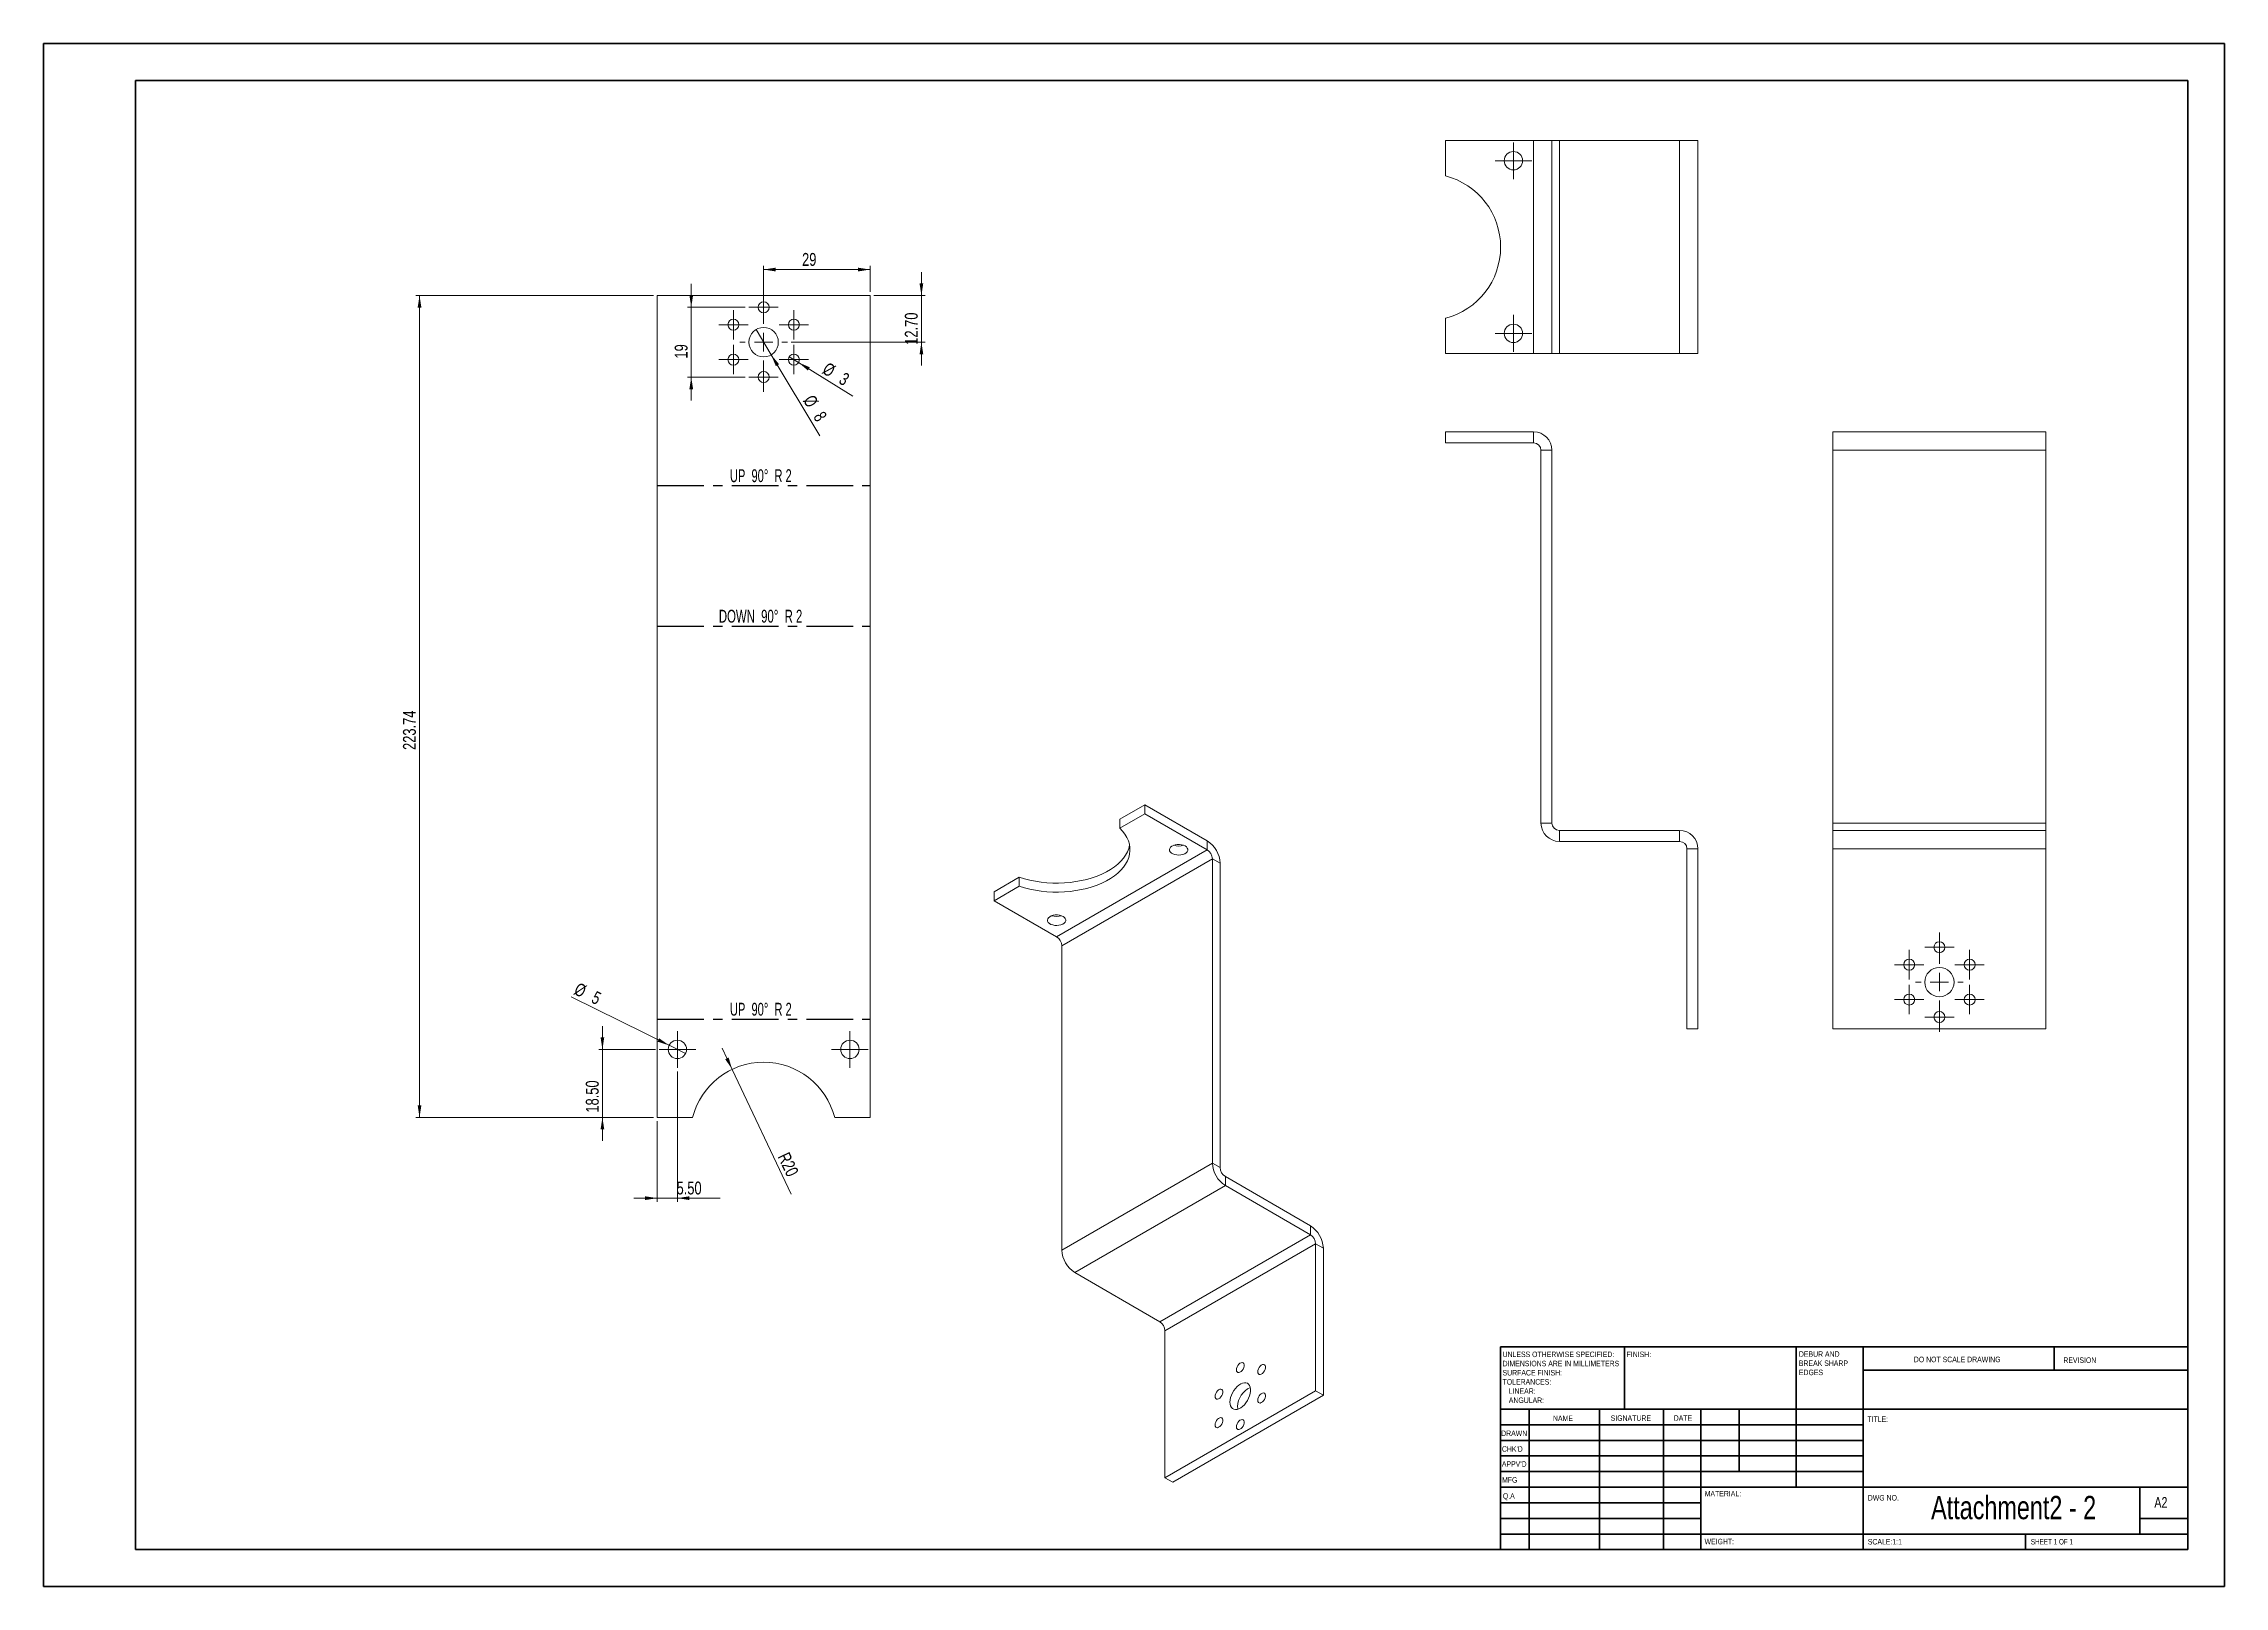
# Model space of a CAD drawing. Header units: millimetres. Extents: x 0 to 594, y 0 to 420.
import ezdxf

# ---------------------------------------------------------------- set-up
doc = ezdxf.new("R2010")
doc.units = ezdxf.units.MM
doc.linetypes.add('CENTERX2', pattern=[20.32, 12.7, -2.54, 2.54, -2.54])
doc.styles.add('SLDTEXTSTYLE0', font='TXT', dxfattribs={"width": 0.75})
doc.styles.add('SLDTEXTSTYLE1', font='TXT', dxfattribs={"width": 0.6875})
doc.styles.add('SLDTEXTSTYLE2', font='TXT', dxfattribs={"width": 0.645833})
doc.styles.add('SLDTEXTSTYLE3', font='TXT', dxfattribs={"width": 0.660714})
doc.dimstyles.new('SLDDIMSTYLE0', dxfattribs={"dimtxt": 3.5, "dimasz": 3.302, "dimexe": 0, "dimexo": 0.0625, "dimgap": 0.875, "dimtad": 1, "dimrnd": 1e-09, "dimzin": 4, "dimdsep": 46, "dimtxsty": 'SLDTEXTSTYLE0', "dimsah": 1, "dimcen": 0.09, "dimadec": 0, "dimazin": 1, "dimtfac": 1, "dimtmove": 0, "dimatfit": 0, "dimfxl": 1, "dimfrac": 2, "dimtolj": 1, "dimtzin": 12, "dimarcsym": 0})
doc.dimstyles.new('SLDDIMSTYLE1', dxfattribs={"dimtxt": 3.5, "dimasz": 3.302, "dimexe": 0, "dimexo": 0.0625, "dimgap": 0.875, "dimtad": 1, "dimrnd": 1e-09, "dimzin": 12, "dimdsep": 46, "dimtxsty": 'SLDTEXTSTYLE0', "dimsah": 1, "dimcen": 0.09, "dimadec": 0, "dimazin": 3, "dimtfac": 1, "dimtmove": 0, "dimatfit": 0, "dimfxl": 1, "dimfrac": 2, "dimtolj": 1, "dimtzin": 12, "dimarcsym": 0})
doc.dimstyles.new('SLDDIMSTYLE2', dxfattribs={"dimtxt": 3.5, "dimasz": 3.302, "dimexe": 0, "dimexo": 0.0625, "dimgap": 0.875, "dimtad": 1, "dimrnd": 1e-09, "dimzin": 12, "dimdsep": 46, "dimtxsty": 'SLDTEXTSTYLE0', "dimsah": 1, "dimcen": 0.09, "dimadec": 0, "dimazin": 3, "dimtfac": 1, "dimtofl": 0, "dimtmove": 0, "dimatfit": 3, "dimfxl": 1, "dimfrac": 2, "dimtolj": 1, "dimtzin": 12, "dimarcsym": 0})
doc.dimstyles.new('SLDDIMSTYLE3', dxfattribs={"dimtxt": 3.5, "dimasz": 3.302, "dimexe": 0, "dimexo": 0.0625, "dimgap": 0.875, "dimtad": 1, "dimrnd": 1e-09, "dimzin": 12, "dimdsep": 46, "dimtxsty": 'SLDTEXTSTYLE0', "dimblk1": 'NONE', "dimsah": 1, "dimcen": 0, "dimadec": 0, "dimazin": 3, "dimtfac": 1, "dimtmove": 0, "dimatfit": 3, "dimldrblk": 'NONE', "dimfxl": 1, "dimfrac": 2, "dimtolj": 1, "dimtzin": 12, "dimarcsym": 0})
doc.dimstyles.new('SLDDIMSTYLE4', dxfattribs={"dimtxt": 3.5, "dimasz": 3.302, "dimexe": 0, "dimexo": 0.0625, "dimgap": 0.875, "dimtad": 1, "dimrnd": 1e-09, "dimzin": 12, "dimdsep": 46, "dimtxsty": 'SLDTEXTSTYLE0', "dimsah": 1, "dimcen": 0, "dimadec": 0, "dimazin": 3, "dimtfac": 1, "dimtofl": 0, "dimtmove": 1, "dimatfit": 3, "dimfxl": 1, "dimfrac": 2, "dimtolj": 1, "dimtzin": 12, "dimarcsym": 0})

# ---------------------------------------------------------------- blocks, each defined once
blk = doc.blocks.new('SW_NOTE_0')
at = {"color": 0, "linetype": 'Continuous', "lineweight": 0, "char_height": 1.5, "attachment_point": 1, "style": 'SLDTEXTSTYLE0'}
for s, insert in [('DEBUR AND', (0, 1.93)), ('BREAK SHARP', (0, -0.57)), ('EDGES', (0, -3.07))]:
    blk.add_mtext(s, dxfattribs=dict(at, insert=insert))
blk = doc.blocks.new('SW_NOTE_1')
at = {"color": 0, "linetype": 'Continuous', "lineweight": 0, "char_height": 1.5, "attachment_point": 1, "style": 'SLDTEXTSTYLE0'}
for s, insert in [('UNLESS OTHERWISE SPECIFIED:', (0, 1.93)), ('TOLERANCES:', (0, -5.57)), ('SURFACE FINISH:', (0, -3.07)), ('DIMENSIONS ARE IN MILLIMETERS', (0, -0.57)), ('ANGULAR:', (1.69, -10.57)), ('LINEAR:', (1.69, -8.07))]:
    blk.add_mtext(s, dxfattribs=dict(at, insert=insert))
blk = doc.blocks.new('_D')
at = {"color": 7, "linetype": 'Continuous', "lineweight": 0}
for p, q in [((239.17, 351.64), (239.17, 357.99)), ((226.2, 351.64), (240.17, 351.64)), ((239.17, 338.94), (239.17, 351.64)), ((203.7, 338.94), (240.17, 338.94)), ((239.17, 338.94), (239.17, 332.59))]:
    blk.add_line(p, q, dxfattribs=at)
for points in [[(239.17, 351.64), (239.68, 354.94), (238.67, 354.94)], [(239.17, 338.94), (238.67, 335.64), (239.68, 335.64)]]:
    blk.add_solid(points, dxfattribs=at)
at = {"color": 7, "linetype": 'Continuous', "lineweight": 0, "insert": (234.66, 338.23, -81.15), "char_height": 3.5, "attachment_point": 1, "rotation": 90, "style": 'SLDTEXTSTYLE0'}
blk.add_mtext('12.70', dxfattribs=at)
blk = doc.blocks.new('_D_1')
at = {"color": 7, "linetype": 'Continuous', "lineweight": 0}
for p, q in [((176.48, 348.44), (176.48, 354.79)), ((191.2, 348.44), (175.48, 348.44)), ((176.48, 348.44), (176.48, 329.44)), ((191.2, 329.44), (175.48, 329.44)), ((176.48, 329.44), (176.48, 323.09))]:
    blk.add_line(p, q, dxfattribs=at)
for points in [[(176.48, 348.44), (176.99, 351.74), (175.97, 351.74)], [(176.48, 329.44), (175.97, 326.14), (176.99, 326.14)]]:
    blk.add_solid(points, dxfattribs=at)
at = {"color": 7, "linetype": 'Continuous', "lineweight": 0, "insert": (171.97, 334.48, -81.15), "char_height": 3.5, "attachment_point": 1, "rotation": 90, "style": 'SLDTEXTSTYLE0'}
blk.add_mtext('19', dxfattribs=at)
blk = doc.blocks.new('_D_2')
at = {"color": 7, "linetype": 'Continuous', "lineweight": 0}
for p, q in [((196.2, 346.44), (196.2, 359.71)), ((196.2, 358.71), (225.2, 358.71)), ((225.2, 352.64), (225.2, 359.71))]:
    blk.add_line(p, q, dxfattribs=at)
for points in [[(196.2, 358.71), (199.5, 358.2), (199.5, 359.22)], [(225.2, 358.71), (221.9, 359.22), (221.9, 358.2)]]:
    blk.add_solid(points, dxfattribs=at)
at = {"color": 7, "linetype": 'Continuous', "lineweight": 0, "insert": (206.67, 363.22, -81.15), "char_height": 3.5, "attachment_point": 1, "style": 'SLDTEXTSTYLE0'}
blk.add_mtext('29', dxfattribs=at)
blk = doc.blocks.new('_D_3')
at = {"color": 7, "linetype": 'Continuous', "lineweight": 0}
for q in [(194.14, 342.37), (211.51, 313.44)]:
    blk.add_line((198.26, 335.51), q, dxfattribs=at)
blk.add_solid([(198.26, 335.51), (199.52, 332.42), (200.4, 332.94)], dxfattribs=at)
at = {"color": 7, "linetype": 'Continuous', "lineweight": 0, "char_height": 3.5, "attachment_point": 1, "rotation": 300.98824, "style": 'SLDTEXTSTYLE0'}
for s, insert in [('%%c', (209.85, 324.94, -81.15)), ('8', (212.62, 320.44, -81.15))]:
    blk.add_mtext(s, dxfattribs=dict(at, insert=insert))
blk = doc.blocks.new('_NONE')
blk = doc.blocks.new('_D_4')
at = {"color": 7, "linetype": 'Continuous', "lineweight": 0}
for q in [(203.15, 334.98), (220.51, 324.23)]:
    blk.add_line((205.7, 333.4), q, dxfattribs=at)
blk.add_solid([(205.7, 333.4), (208.24, 331.23), (208.78, 332.09)], dxfattribs=at)
at = {"color": 7, "linetype": 'Continuous', "lineweight": 0, "char_height": 3.5, "attachment_point": 1, "rotation": 328.23353, "style": 'SLDTEXTSTYLE0'}
for s, insert in [('%%c', (213.75, 333.66, -81.15)), ('3', (218.27, 330.92, -81.15))]:
    blk.add_mtext(s, dxfattribs=dict(at, insert=insert))
blk = doc.blocks.new('_D_5')
at = {"color": 7, "linetype": 'Continuous', "lineweight": 0}
for q in [(184.91, 146.7), (203.68, 106.99)]:
    blk.add_line((187.62, 140.96), q, dxfattribs=at)
blk.add_solid([(187.62, 140.96), (186.67, 144.17), (185.75, 143.73)], dxfattribs=at)
at = {"color": 7, "linetype": 'Continuous', "lineweight": 0, "insert": (203.1, 118.73, -81.15), "char_height": 3.5, "attachment_point": 1, "rotation": 295.40574, "style": 'SLDTEXTSTYLE0'}
blk.add_mtext('R20', dxfattribs=at)
blk = doc.blocks.new('_D_6')
at = {"color": 7, "linetype": 'Continuous', "lineweight": 0}
for q in [(143.81, 160.71), (174.94, 145.29)]:
    blk.add_line((170.46, 147.51), q, dxfattribs=at)
blk.add_solid([(170.46, 147.51), (167.73, 149.43), (167.28, 148.52)], dxfattribs=at)
at = {"color": 7, "linetype": 'Continuous', "lineweight": 0, "char_height": 3.5, "attachment_point": 1, "rotation": 333.64752, "style": 'SLDTEXTSTYLE0'}
for s, insert in [('%%c', (145.81, 164.74, -81.15)), ('5', (150.56, 162.44, -81.15))]:
    blk.add_mtext(s, dxfattribs=dict(at, insert=insert))
blk = doc.blocks.new('_D_7')
at = {"color": 7, "linetype": 'Continuous', "lineweight": 0}
for p, q in [((172.7, 140.4), (172.7, 104.9)), ((167.2, 126.9), (167.2, 104.9)), ((167.2, 105.9), (160.85, 105.9)), ((172.7, 105.9), (167.2, 105.9)), ((172.7, 105.9), (184.37, 105.9))]:
    blk.add_line(p, q, dxfattribs=at)
for points in [[(167.2, 105.9), (163.9, 106.41), (163.9, 105.39)], [(172.7, 105.9), (176, 105.39), (176, 106.41)]]:
    blk.add_solid(points, dxfattribs=at)
at = {"color": 7, "linetype": 'Continuous', "lineweight": 0, "insert": (172.48, 110.41, -81.15), "char_height": 3.5, "attachment_point": 1, "style": 'SLDTEXTSTYLE0'}
blk.add_mtext('5.50', dxfattribs=at)
blk = doc.blocks.new('_D_8')
at = {"color": 7, "linetype": 'Continuous', "lineweight": 0}
for p, q in [((152.29, 146.4), (152.29, 152.75)), ((166.7, 146.4), (151.29, 146.4)), ((152.29, 146.4), (152.29, 127.9)), ((166.2, 127.9), (151.29, 127.9)), ((152.29, 127.9), (152.29, 121.55))]:
    blk.add_line(p, q, dxfattribs=at)
for points in [[(152.29, 146.4), (152.79, 149.7), (151.78, 149.7)], [(152.29, 127.9), (151.78, 124.6), (152.79, 124.6)]]:
    blk.add_solid(points, dxfattribs=at)
at = {"color": 7, "linetype": 'Continuous', "lineweight": 0, "insert": (147.77, 129.18, -81.15), "char_height": 3.5, "attachment_point": 1, "rotation": 90, "style": 'SLDTEXTSTYLE0'}
blk.add_mtext('18.50', dxfattribs=at)
blk = doc.blocks.new('_D_9')
at = {"color": 7, "linetype": 'Continuous', "lineweight": 0}
for p, q in [((166.2, 351.64), (101.47, 351.64)), ((102.47, 127.9), (102.47, 351.64)), ((166.2, 127.9), (101.47, 127.9))]:
    blk.add_line(p, q, dxfattribs=at)
for points in [[(102.47, 351.64), (101.96, 348.34), (102.98, 348.34)], [(102.47, 127.9), (102.98, 131.2), (101.96, 131.2)]]:
    blk.add_solid(points, dxfattribs=at)
at = {"color": 7, "linetype": 'Continuous', "lineweight": 0, "insert": (97.96, 227.92, -81.15), "char_height": 3.5, "attachment_point": 1, "rotation": 90, "style": 'SLDTEXTSTYLE0'}
blk.add_mtext('223.74', dxfattribs=at)
blk = doc.blocks.new('SW_CENTERMARKSYMBOL_0')
at = {"color": 0, "linetype": 'Continuous', "lineweight": 0}
for p, q in [((0, 5), (0, 6.5)), ((-5, 0), (-6.5, 0)), ((0, 0), (-2.5, 0)), ((0, 0), (0, 2.5)), ((0, 0), (0, -2.5)), ((0, 0), (2.5, 0)), ((5, 0), (6.5, 0)), ((0, -5), (0, -6.5))]:
    blk.add_line(p, q, dxfattribs=at)
blk = doc.blocks.new('SW_CENTERMARKSYMBOL_1')
at = {"color": 0, "linetype": 'Continuous', "lineweight": 0}
for p, q in [((-2.5, 0), (-4, 0)), ((0, 0), (-2.5, 0)), ((0, 2.5), (0, 4)), ((0, 0), (0, 2.5)), ((0, 0), (0, -2.5)), ((0, 0), (2.5, 0)), ((2.5, 0), (4, 0)), ((0, -2.5), (0, -4))]:
    blk.add_line(p, q, dxfattribs=at)
blk = doc.blocks.new('SW_CENTERMARKSYMBOL_2')
at = {"color": 0, "linetype": 'Continuous', "lineweight": 0}
for p, q in [((-2.5, 0), (-4, 0)), ((0, 0), (-2.5, 0)), ((0, 2.5), (0, 4)), ((0, 0), (0, 2.5)), ((0, 0), (0, -2.5)), ((0, 0), (2.5, 0)), ((2.5, 0), (4, 0)), ((0, -2.5), (0, -4))]:
    blk.add_line(p, q, dxfattribs=at)
blk = doc.blocks.new('SW_CENTERMARKSYMBOL_3')
at = {"color": 0, "linetype": 'Continuous', "lineweight": 0}
for p, q in [((-2.5, 0), (-4, 0)), ((0, 0), (-2.5, 0)), ((0, 2.5), (0, 4)), ((0, 0), (0, 2.5)), ((0, 0), (0, -2.5)), ((0, 0), (2.5, 0)), ((2.5, 0), (4, 0)), ((0, -2.5), (0, -4))]:
    blk.add_line(p, q, dxfattribs=at)
blk = doc.blocks.new('SW_CENTERMARKSYMBOL_4')
at = {"color": 0, "linetype": 'Continuous', "lineweight": 0}
for p, q in [((-2.5, 0), (-4, 0)), ((0, 0), (-2.5, 0)), ((0, 2.5), (0, 4)), ((0, 0), (0, 2.5)), ((0, 0), (0, -2.5)), ((0, 0), (2.5, 0)), ((2.5, 0), (4, 0)), ((0, -2.5), (0, -4))]:
    blk.add_line(p, q, dxfattribs=at)
blk = doc.blocks.new('SW_CENTERMARKSYMBOL_5')
at = {"color": 0, "linetype": 'Continuous', "lineweight": 0}
for p, q in [((-2.5, 0), (-4, 0)), ((0, 0), (-2.5, 0)), ((0, 2.5), (0, 4)), ((0, 0), (0, 2.5)), ((0, 0), (0, -2.5)), ((0, 0), (2.5, 0)), ((2.5, 0), (4, 0)), ((0, -2.5), (0, -4))]:
    blk.add_line(p, q, dxfattribs=at)
blk = doc.blocks.new('SW_CENTERMARKSYMBOL_6')
at = {"color": 0, "linetype": 'Continuous', "lineweight": 0}
for p, q in [((-2.5, 0), (-4, 0)), ((0, 0), (-2.5, 0)), ((0, 2.5), (0, 4)), ((0, 0), (0, 2.5)), ((0, 0), (0, -2.5)), ((0, 0), (2.5, 0)), ((2.5, 0), (4, 0)), ((0, -2.5), (0, -4))]:
    blk.add_line(p, q, dxfattribs=at)
blk = doc.blocks.new('SW_CENTERMARKSYMBOL_7')
at = {"color": 0, "linetype": 'Continuous', "lineweight": 0}
for p, q in [((-2.5, 0), (-5, 0)), ((0, 0), (-2.5, 0)), ((0, 2.5), (0, 5)), ((0, 0), (0, 2.5)), ((0, 0), (0, -2.5)), ((0, 0), (2.5, 0)), ((2.5, 0), (5, 0)), ((0, -2.5), (0, -5))]:
    blk.add_line(p, q, dxfattribs=at)
blk = doc.blocks.new('SW_CENTERMARKSYMBOL_8')
at = {"color": 0, "linetype": 'Continuous', "lineweight": 0}
for p, q in [((-2.5, 0), (-5, 0)), ((0, 0), (-2.5, 0)), ((0, 2.5), (0, 5)), ((0, 0), (0, 2.5)), ((0, 0), (0, -2.5)), ((0, 0), (2.5, 0)), ((2.5, 0), (5, 0)), ((0, -2.5), (0, -5))]:
    blk.add_line(p, q, dxfattribs=at)
blk = doc.blocks.new('SW_CENTERMARKSYMBOL_9')
at = {"color": 0, "linetype": 'Continuous', "lineweight": 0}
for p, q in [((0, 5), (0, 6.5)), ((-5, 0), (-6.5, 0)), ((0, 0), (-2.5, 0)), ((0, 0), (0, 2.5)), ((0, 0), (0, -2.5)), ((0, 0), (2.5, 0)), ((5, 0), (6.5, 0)), ((0, -5), (0, -6.5))]:
    blk.add_line(p, q, dxfattribs=at)
blk = doc.blocks.new('SW_CENTERMARKSYMBOL_10')
at = {"color": 0, "linetype": 'Continuous', "lineweight": 0}
for p, q in [((-2.5, 0), (-4, 0)), ((0, 0), (-2.5, 0)), ((0, 2.5), (0, 4)), ((0, 0), (0, 2.5)), ((0, 0), (0, -2.5)), ((0, 0), (2.5, 0)), ((2.5, 0), (4, 0)), ((0, -2.5), (0, -4))]:
    blk.add_line(p, q, dxfattribs=at)
blk = doc.blocks.new('SW_CENTERMARKSYMBOL_11')
at = {"color": 0, "linetype": 'Continuous', "lineweight": 0}
for p, q in [((-2.5, 0), (-4, 0)), ((0, 0), (-2.5, 0)), ((0, 2.5), (0, 4)), ((0, 0), (0, 2.5)), ((0, 0), (0, -2.5)), ((0, 0), (2.5, 0)), ((2.5, 0), (4, 0)), ((0, -2.5), (0, -4))]:
    blk.add_line(p, q, dxfattribs=at)
blk = doc.blocks.new('SW_CENTERMARKSYMBOL_12')
at = {"color": 0, "linetype": 'Continuous', "lineweight": 0}
for p, q in [((-2.5, 0), (-4, 0)), ((0, 0), (-2.5, 0)), ((0, 2.5), (0, 4)), ((0, 0), (0, 2.5)), ((0, 0), (0, -2.5)), ((0, 0), (2.5, 0)), ((2.5, 0), (4, 0)), ((0, -2.5), (0, -4))]:
    blk.add_line(p, q, dxfattribs=at)
blk = doc.blocks.new('SW_CENTERMARKSYMBOL_13')
at = {"color": 0, "linetype": 'Continuous', "lineweight": 0}
for p, q in [((-2.5, 0), (-4, 0)), ((0, 0), (-2.5, 0)), ((0, 2.5), (0, 4)), ((0, 0), (0, 2.5)), ((0, 0), (0, -2.5)), ((0, 0), (2.5, 0)), ((2.5, 0), (4, 0)), ((0, -2.5), (0, -4))]:
    blk.add_line(p, q, dxfattribs=at)
blk = doc.blocks.new('SW_CENTERMARKSYMBOL_14')
at = {"color": 0, "linetype": 'Continuous', "lineweight": 0}
for p, q in [((-2.5, 0), (-4, 0)), ((0, 0), (-2.5, 0)), ((0, 2.5), (0, 4)), ((0, 0), (0, 2.5)), ((0, 0), (0, -2.5)), ((0, 0), (2.5, 0)), ((2.5, 0), (4, 0)), ((0, -2.5), (0, -4))]:
    blk.add_line(p, q, dxfattribs=at)
blk = doc.blocks.new('SW_CENTERMARKSYMBOL_15')
at = {"color": 0, "linetype": 'Continuous', "lineweight": 0}
for p, q in [((-2.5, 0), (-4, 0)), ((0, 0), (-2.5, 0)), ((0, 2.5), (0, 4)), ((0, 0), (0, 2.5)), ((0, 0), (0, -2.5)), ((0, 0), (2.5, 0)), ((2.5, 0), (4, 0)), ((0, -2.5), (0, -4))]:
    blk.add_line(p, q, dxfattribs=at)
blk = doc.blocks.new('SW_CENTERMARKSYMBOL_16')
at = {"color": 0, "linetype": 'Continuous', "lineweight": 0}
for p, q in [((-2.5, 0), (-5, 0)), ((0, 0), (-2.5, 0)), ((0, 2.5), (0, 5)), ((0, 0), (0, 2.5)), ((0, 0), (0, -2.5)), ((0, 0), (2.5, 0)), ((2.5, 0), (5, 0)), ((0, -2.5), (0, -5))]:
    blk.add_line(p, q, dxfattribs=at)
blk = doc.blocks.new('SW_CENTERMARKSYMBOL_17')
at = {"color": 0, "linetype": 'Continuous', "lineweight": 0}
for p, q in [((-2.5, 0), (-5, 0)), ((0, 0), (-2.5, 0)), ((0, 2.5), (0, 5)), ((0, 0), (0, 2.5)), ((0, 0), (0, -2.5)), ((0, 0), (2.5, 0)), ((2.5, 0), (5, 0)), ((0, -2.5), (0, -5))]:
    blk.add_line(p, q, dxfattribs=at)

msp = doc.modelspace()

# ---------------------------------------------------------------- linework, layer by layer
at = {"color": 7, "linetype": 'Continuous', "lineweight": 40}
for p, q in [((0.079, 0.215), (0.079, 420.215)), ((0.079, 420.215), (594.079, 420.215)), ((594.079, 0.215), (594.079, 420.215)), ((25.079, 10.215), (25.079, 410.215)), ((25.079, 410.215), (584.079, 410.215)), ((584.079, 410.215), (584.079, 10.215)), ((396.879, 65.465), (584.079, 65.465)), ((396.879, 65.465), (396.879, 10.215)), ((430.679, 48.465), (430.679, 65.465)), ((477.479, 65.465), (477.479, 27.215)), ((495.679, 65.465), (495.679, 10.215)), ((547.679, 59.09), (547.679, 65.465)), ((584.079, 59.09), (495.679, 59.09)), ((584.079, 48.465), (396.879, 48.465)), ((404.679, 48.465), (404.679, 10.215)), ((423.87, 48.465), (423.87, 10.215)), ((441.278, 48.465), (441.278, 10.215)), ((451.479, 10.215), (451.479, 48.465)), ((461.879, 31.465), (461.879, 48.465)), ((495.679, 44.215), (396.879, 44.215)), ((495.679, 39.965), (396.879, 39.965)), ((495.679, 35.715), (396.879, 35.715)), ((495.679, 31.465), (396.879, 31.465)), ((451.479, 27.215), (396.879, 27.215)), ((451.479, 27.215), (584.079, 27.215)), ((571.079, 14.465), (571.079, 27.215)), ((451.479, 22.965), (396.879, 22.965)), ((451.479, 18.715), (396.879, 18.715)), ((584.079, 18.715), (571.079, 18.715)), ((396.879, 14.465), (584.079, 14.465)), ((539.879, 10.215), (539.879, 14.465)), ((25.079, 10.215), (584.079, 10.215)), ((0.079, 0.215), (594.079, 0.215))]:
    msp.add_line(p, q, dxfattribs=at)
at = {"color": 7, "linetype": 'Continuous', "lineweight": 15}
for p, q in [((381.934, 384.206), (381.934, 393.841)), ((381.934, 393.841), (405.934, 393.841)), ((405.934, 393.841), (405.934, 335.841)), ((405.934, 393.841), (410.934, 393.841)), ((410.934, 335.841), (410.934, 393.841)), ((410.934, 393.841), (412.934, 393.841)), ((412.934, 335.841), (412.934, 393.841)), ((412.934, 393.841), (445.684, 393.841)), ((445.684, 393.841), (445.684, 335.841)), ((445.684, 393.841), (450.684, 393.841)), ((450.684, 335.841), (450.684, 393.841)), ((167.2, 351.641), (225.2, 351.641)), ((167.2, 127.898), (167.2, 351.641)), ((225.2, 127.898), (225.2, 351.641)), ((381.934, 345.476), (381.934, 335.841)), ((381.934, 335.841), (405.934, 335.841)), ((410.934, 335.841), (405.934, 335.841)), ((412.934, 335.841), (410.934, 335.841)), ((412.934, 335.841), (445.684, 335.841)), ((450.684, 335.841), (445.684, 335.841)), ((381.934, 314.517), (381.934, 311.517)), ((381.934, 314.517), (405.934, 314.517)), ((381.934, 311.517), (405.934, 311.517)), ((405.934, 314.517), (405.934, 311.517)), ((410.934, 309.517), (407.934, 309.517)), ((407.934, 309.517), (407.934, 208.017)), ((410.934, 309.517), (410.934, 208.017)), ((545.458, 314.517), (487.458, 314.517)), ((487.458, 309.517), (487.458, 314.517)), ((487.458, 309.517), (545.458, 309.517)), ((487.458, 309.517), (487.458, 208.017)), ((545.458, 314.517), (545.458, 309.517)), ((545.458, 309.517), (545.458, 208.017)), ((293.223, 209.076), (300.036, 213.009)), ((293.223, 206.626), (300.036, 210.559)), ((293.223, 209.076), (293.223, 206.626)), ((300.036, 213.009), (300.036, 210.559)), ((300.036, 213.009), (317.007, 203.212)), ((300.036, 210.559), (317.007, 200.762)), ((410.934, 208.017), (407.934, 208.017)), ((545.458, 208.017), (487.458, 208.017)), ((487.458, 206.017), (487.458, 208.017)), ((545.458, 208.017), (545.458, 206.017)), ((317.007, 203.212), (317.007, 200.762)), ((412.934, 206.017), (412.934, 203.017)), ((412.934, 206.017), (445.684, 206.017)), ((412.934, 203.017), (445.684, 203.017)), ((445.684, 206.017), (445.684, 203.017)), ((545.458, 206.017), (487.458, 206.017)), ((487.458, 201.017), (487.458, 206.017)), ((545.458, 206.017), (545.458, 201.017)), ((275.995, 177.087), (317.007, 200.762)), ((318.421, 198.313), (277.409, 174.637)), ((318.421, 198.313), (318.421, 115.434)), ((320.542, 197.088), (318.421, 198.313)), ((320.542, 197.088), (320.542, 114.209)), ((450.684, 201.017), (447.684, 201.017)), ((447.684, 201.017), (447.684, 152.017)), ((450.684, 201.017), (450.684, 152.017)), ((487.458, 201.017), (545.458, 201.017)), ((487.458, 201.017), (487.458, 152.017)), ((545.458, 201.017), (545.458, 152.017)), ((265.837, 193.266), (259.024, 189.333)), ((265.837, 190.817), (259.024, 186.884)), ((265.837, 190.817), (265.837, 193.266)), ((259.024, 186.884), (259.024, 189.333)), ((259.024, 186.884), (275.995, 177.087)), ((277.409, 174.637), (277.409, 91.758)), ((450.684, 152.017), (447.684, 152.017)), ((487.458, 152.017), (545.458, 152.017)), ((176.835, 127.898), (167.2, 127.898)), ((215.565, 127.898), (225.2, 127.898)), ((277.409, 91.758), (318.421, 115.434)), ((320.542, 114.209), (318.421, 115.434)), ((321.957, 109.31), (280.944, 85.635)), ((321.957, 111.76), (321.957, 109.31)), ((321.957, 111.76), (345.114, 98.391)), ((321.957, 109.31), (345.114, 95.942)), ((304.102, 72.266), (345.114, 95.942)), ((345.114, 98.391), (345.114, 95.942)), ((346.529, 93.492), (305.516, 69.816)), ((346.529, 93.492), (346.529, 53.482)), ((348.65, 92.268), (346.529, 93.492)), ((348.65, 92.268), (348.65, 52.257)), ((280.944, 85.635), (304.102, 72.266)), ((305.516, 69.816), (305.516, 29.806)), ((346.529, 53.482), (305.516, 29.806)), ((348.65, 52.257), (346.529, 53.482)), ((348.65, 52.257), (307.638, 28.581)), ((307.638, 28.581), (305.516, 29.806))]:
    msp.add_line(p, q, dxfattribs=at)
at = {"color": 7, "linetype": 'CENTERX2'}
for p, q in [((167.2, 299.892), (225.2, 299.892)), ((167.2, 261.644), (225.2, 261.644)), ((167.2, 154.647), (225.2, 154.647))]:
    msp.add_line(p, q, dxfattribs=at)
at = {"color": 7, "linetype": 'Continuous', "lineweight": 15, "flags": 128}
for points in [[(293.223, 206.626), (293.979, 205.814), (294.62, 204.969), (295.142, 204.098), (295.542, 203.205), (295.817, 202.297), (295.966, 201.379), (295.988, 200.457), (295.882, 199.537), (295.649, 198.624), (295.291, 197.726), (294.809, 196.847), (294.208, 195.992), (293.491, 195.168), (292.661, 194.38), (291.726, 193.633), (290.69, 192.931), (289.561, 192.279), (288.345, 191.681), (287.05, 191.141), (285.685, 190.662), (284.258, 190.248), (282.778, 189.901), (281.255, 189.623), (279.698, 189.416), (278.118, 189.282), (276.524, 189.221), (274.927, 189.233), (273.337, 189.319), (271.763, 189.478), (270.217, 189.709), (268.708, 190.01), (267.244, 190.38), (265.837, 190.817)], [(295.882, 201.987), (295.882, 201.986), (295.649, 201.074), (295.291, 200.175), (294.809, 199.296), (294.208, 198.442), (293.491, 197.618), (292.661, 196.83), (291.726, 196.083), (290.69, 195.381), (289.561, 194.729), (288.345, 194.131), (287.05, 193.591), (285.685, 193.112), (284.258, 192.698), (282.778, 192.351), (281.255, 192.073), (279.698, 191.866), (278.118, 191.732), (276.524, 191.67), (274.927, 191.683), (273.337, 191.769), (271.763, 191.928), (270.217, 192.159), (268.708, 192.46), (267.244, 192.83), (265.837, 193.266)], [(310.997, 201.783), (311.357, 201.52), (311.602, 201.216), (311.719, 200.888), (311.702, 200.553), (311.552, 200.23), (311.277, 199.935), (310.891, 199.684), (310.415, 199.492), (309.876, 199.368), (309.301, 199.32), (308.723, 199.349), (308.172, 199.454), (307.678, 199.63), (307.268, 199.867), (306.963, 200.153), (306.78, 200.471), (306.73, 200.804), (306.814, 201.136), (307.028, 201.447), (307.361, 201.722), (307.795, 201.945), (308.306, 202.104), (308.866, 202.19), (309.447, 202.2), (310.015, 202.132), (310.541, 201.991), (310.997, 201.783)], [(277.763, 182.597), (278.123, 182.335), (278.368, 182.031), (278.485, 181.703), (278.468, 181.368), (278.318, 181.044), (278.043, 180.749), (277.657, 180.499), (277.181, 180.307), (276.642, 180.183), (276.067, 180.134), (275.489, 180.163), (274.938, 180.269), (274.444, 180.445), (274.034, 180.682), (273.729, 180.967), (273.546, 181.285), (273.496, 181.619), (273.58, 181.95), (273.794, 182.262), (274.127, 182.536), (274.561, 182.759), (275.072, 182.918), (275.632, 183.005), (276.213, 183.015), (276.781, 182.947), (277.307, 182.805), (277.763, 182.597)], [(324.962, 59.159), (325.009, 59.547), (325.146, 59.955), (325.361, 60.347), (325.635, 60.687), (325.943, 60.947), (326.259, 61.101), (326.553, 61.138), (326.8, 61.053), (326.978, 60.854), (327.071, 60.559), (327.071, 60.194), (326.978, 59.791), (326.8, 59.387), (326.553, 59.016), (326.259, 58.713), (325.943, 58.504), (325.635, 58.407), (325.361, 58.432), (325.146, 58.575), (325.009, 58.825), (324.962, 59.159)], [(330.779, 58.639), (330.827, 59.027), (330.964, 59.435), (331.179, 59.827), (331.453, 60.167), (331.761, 60.426), (332.076, 60.581), (332.37, 60.618), (332.618, 60.533), (332.796, 60.334), (332.889, 60.039), (332.889, 59.674), (332.796, 59.271), (332.618, 58.867), (332.37, 58.496), (332.076, 58.193), (331.761, 57.984), (331.453, 57.887), (331.179, 57.911), (330.964, 58.055), (330.827, 58.305), (330.779, 58.639)], [(319.144, 51.922), (319.191, 52.31), (319.329, 52.718), (319.544, 53.11), (319.818, 53.45), (320.126, 53.71), (320.441, 53.864), (320.735, 53.901), (320.983, 53.816), (321.161, 53.617), (321.254, 53.322), (321.254, 52.957), (321.161, 52.554), (320.983, 52.15), (320.735, 51.779), (320.441, 51.476), (320.126, 51.267), (319.818, 51.17), (319.544, 51.195), (319.329, 51.338), (319.191, 51.588), (319.144, 51.922)], [(323.194, 50.381), (323.24, 50.99), (323.374, 51.633), (323.594, 52.287), (323.893, 52.933), (324.259, 53.549), (324.682, 54.116), (325.149, 54.616), (325.643, 55.031), (326.149, 55.35), (326.652, 55.561), (327.134, 55.659), (327.581, 55.639), (327.977, 55.503), (328.311, 55.255), (328.571, 54.902), (328.749, 54.457), (328.84, 53.933), (328.84, 53.347), (328.749, 52.719), (328.571, 52.068), (328.311, 51.415), (327.977, 50.781), (327.581, 50.188), (327.134, 49.652), (326.652, 49.193), (326.149, 48.824), (325.643, 48.558), (325.149, 48.403), (324.682, 48.364), (324.259, 48.442), (323.893, 48.635), (323.594, 48.937), (323.374, 49.338), (323.24, 49.824), (323.194, 50.381)], [(325.388, 48.465), (325.361, 48.599), (325.315, 49.156)], [(330.779, 50.881), (330.827, 51.27), (330.964, 51.678), (331.179, 52.07), (331.453, 52.41), (331.761, 52.669), (332.076, 52.824), (332.37, 52.861), (332.618, 52.776), (332.796, 52.577), (332.889, 52.282), (332.889, 51.917), (332.796, 51.514), (332.618, 51.109), (332.37, 50.739), (332.076, 50.436), (331.761, 50.227), (331.453, 50.13), (331.179, 50.154), (330.964, 50.298), (330.827, 50.548), (330.779, 50.881)], [(319.144, 44.165), (319.191, 44.553), (319.329, 44.961), (319.544, 45.353), (319.818, 45.693), (320.126, 45.953), (320.441, 46.107), (320.735, 46.144), (320.983, 46.059), (321.161, 45.86), (321.254, 45.565), (321.254, 45.2), (321.161, 44.797), (320.983, 44.393), (320.735, 44.022), (320.441, 43.719), (320.126, 43.51), (319.818, 43.413), (319.544, 43.438), (319.329, 43.581), (319.191, 43.831), (319.144, 44.165)], [(324.962, 43.644), (325.009, 44.033), (325.146, 44.441), (325.361, 44.833), (325.635, 45.173), (325.943, 45.432), (326.259, 45.587), (326.553, 45.624), (326.8, 45.539), (326.978, 45.34), (327.071, 45.045), (327.071, 44.68), (326.978, 44.277), (326.8, 43.872), (326.553, 43.502), (326.259, 43.199), (325.943, 42.99), (325.635, 42.893), (325.361, 42.917), (325.146, 43.061), (325.009, 43.311), (324.962, 43.644)]]:
    msp.add_lwpolyline(points, dxfattribs=at)
at = {"color": 7, "linetype": 'Continuous', "lineweight": 15}
for centre, radius in [((400.434, 388.341), 2.5), ((187.973, 343.691), 1.5), ((196.2, 348.441), 1.5), ((204.427, 343.691), 1.5), ((196.2, 338.941), 4), ((400.434, 341.341), 2.5), ((187.973, 334.191), 1.5), ((204.427, 334.191), 1.5), ((196.2, 329.441), 1.5), ((516.458, 174.217), 1.5), ((508.231, 169.467), 1.5), ((516.458, 164.717), 4), ((524.685, 169.467), 1.5), ((508.231, 159.967), 1.5), ((524.685, 159.967), 1.5), ((516.458, 155.217), 1.5), ((172.7, 146.398), 2.5), ((219.7, 146.398), 2.5)]:
    msp.add_circle(centre, radius, dxfattribs=at)
for centre, radius, start, end in [((376.934, 364.841), 20, 284.477512, 75.522488), ((405.934, 309.517), 5, 0, 90), ((405.934, 309.517), 2, 0, 90), ((412.934, 208.017), 5, 180, 270), ((412.934, 208.017), 2, 180, 270), ((309.229, 205.778), 4.015, 250.769842, 289.230158), ((312.899, 196.758), 7.651, 2.476304, 57.523696), ((445.684, 201.017), 5, 0, 90), ((445.684, 201.017), 2, 0, 90), ((315.351, 198.173), 3.074, 2.605478, 57.394522), ((275.995, 186.592), 4.015, 250.769842, 289.230158), ((274.339, 174.497), 3.074, 2.605478, 57.394522), ((196.2, 122.898), 20, 14.477512, 165.522488), ((326.065, 115.765), 7.651, 182.476398, 237.523602), ((323.613, 114.349), 3.074, 182.605478, 237.394522), ((341.006, 91.937), 7.651, 2.476304, 57.523696), ((343.458, 93.352), 3.074, 2.605478, 57.394522), ((285.053, 92.089), 7.651, 182.476304, 237.523696), ((302.446, 69.677), 3.074, 2.605478, 57.394522), ((331.019, 49.093), 5.704, 113.128669, 179.360985)]:
    msp.add_arc(centre, radius, start, end, dxfattribs=at)

# ---------------------------------------------------------------- block references
at = {"color": 7, "linetype": 'Continuous', "lineweight": 0}
for name, p in [('SW_CENTERMARKSYMBOL_16', (400.434, 388.341)), ('SW_CENTERMARKSYMBOL_4', (196.2, 348.441)), ('SW_CENTERMARKSYMBOL_5', (187.973, 343.691)), ('SW_CENTERMARKSYMBOL_0', (196.2, 338.941)), ('SW_CENTERMARKSYMBOL_3', (204.427, 343.691)), ('SW_CENTERMARKSYMBOL_17', (400.434, 341.341)), ('SW_CENTERMARKSYMBOL_6', (187.973, 334.191)), ('SW_CENTERMARKSYMBOL_1', (196.2, 329.441)), ('SW_CENTERMARKSYMBOL_2', (204.427, 334.191)), ('SW_CENTERMARKSYMBOL_10', (516.458, 174.217)), ('SW_CENTERMARKSYMBOL_15', (508.231, 169.467)), ('SW_CENTERMARKSYMBOL_11', (524.685, 169.467)), ('SW_CENTERMARKSYMBOL_9', (516.458, 164.717)), ('SW_CENTERMARKSYMBOL_14', (508.231, 159.967)), ('SW_CENTERMARKSYMBOL_12', (524.685, 159.967)), ('SW_CENTERMARKSYMBOL_13', (516.458, 155.217)), ('SW_CENTERMARKSYMBOL_8', (172.7, 146.398)), ('SW_CENTERMARKSYMBOL_7', (219.7, 146.398)), ('SW_NOTE_1', (397.473, 62.202)), ('SW_NOTE_0', (478.188, 62.284))]:
    msp.add_blockref(name, p, dxfattribs=at)

# ---------------------------------------------------------------- texts
for s, insert, char_height, attachment_point, style in [('UP  90°  R 2', (195.432, 304.335), 3.5, 2, 'SLDTEXTSTYLE2'), ('DOWN  90°  R 2', (195.37, 266.087), 3.5, 2, 'SLDTEXTSTYLE3'), ('UP  90°  R 2', (195.432, 159.089), 3.5, 2, 'SLDTEXTSTYLE2'), ('FINISH:', (431.25, 64.134), 1.5, 1, 'SLDTEXTSTYLE0'), ('DO NOT SCALE DRAWING', (509.493, 62.748), 1.5, 1, 'SLDTEXTSTYLE0'), ('REVISION', (550.206, 62.55), 1.5, 1, 'SLDTEXTSTYLE0'), ('DRAWN', (397.091, 42.644), 1.5, 1, 'SLDTEXTSTYLE0'), ('NAME', (411.201, 46.716), 1.5, 1, 'SLDTEXTSTYLE0'), ('SIGNATURE', (426.912, 46.777), 1.5, 1, 'SLDTEXTSTYLE0'), ('DATE', (444.094, 46.791), 1.5, 1, 'SLDTEXTSTYLE0'), ('TITLE:', (496.835, 46.493), 1.5, 1, 'SLDTEXTSTYLE0'), ("CHK'D", (397.289, 38.369), 1.5, 1, 'SLDTEXTSTYLE0'), ("APPV'D", (397.281, 34.279), 1.5, 1, 'SLDTEXTSTYLE0'), ('MFG', (397.334, 29.948), 1.5, 1, 'SLDTEXTSTYLE0'), ('Q.A', (397.548, 25.564), 1.5, 1, 'SLDTEXTSTYLE0'), ('MATERIAL:', (452.525, 26.201), 1.5, 1, 'SLDTEXTSTYLE0'), ('DWG NO.', (496.953, 25.083), 1.5, 1, 'SLDTEXTSTYLE0'), ('Attachment2 - 2', (536.673, 24.847), 6.35, 2, 'SLDTEXTSTYLE0'), ('A2', (575, 24.515), 2.9104, 1, 'SLDTEXTSTYLE0'), ('WEIGHT:', (452.497, 13.164), 1.4986, 1, 'SLDTEXTSTYLE0'), ('SCALE:1:1', (496.953, 13.115), 1.5, 1, 'SLDTEXTSTYLE0'), ('SHEET 1 OF 1', (541.357, 13.115), 1.5, 1, 'SLDTEXTSTYLE1')]:
    msp.add_mtext(s, dxfattribs=dict(at, insert=insert, char_height=char_height, attachment_point=attachment_point, style=style))

# ---------------------------------------------------------------- dimensions: what is measured, and where the dimension line sits
for base, p1, p2, dimstyle, picture, middle in [((225.2, 358.712), (196.2, 345.441), (225.2, 351.641), 'SLDDIMSTYLE2', '_D_2', (210.677, 358.712)), ((167.2, 105.898), (172.7, 141.398), (167.2, 127.898), 'SLDDIMSTYLE0', '_D_7', (178.423, 105.898))]:
    dim = msp.add_linear_dim(base=base, p1=p1, p2=p2, dimstyle=dimstyle, dxfattribs=at)
    dim.commit()
    dim.dimension.update_dxf_attribs({"geometry": picture, "text_midpoint": middle, "dimtype": 160})
for base, p1, p2, dimstyle, picture, middle in [((239.174, 351.641), (202.7, 338.941), (225.2, 351.641), 'SLDDIMSTYLE0', '_D', (239.174, 345.475)), ((102.471, 351.641), (167.2, 127.898), (167.2, 351.641), 'SLDDIMSTYLE2', '_D_9', (102.471, 236.456)), ((176.481, 329.441), (192.2, 348.441), (192.2, 329.441), 'SLDDIMSTYLE1', '_D_1', (176.481, 338.488)), ((152.286, 127.898), (167.7, 146.398), (167.2, 127.898), 'SLDDIMSTYLE0', '_D_8', (152.286, 136.425))]:
    dim = msp.add_linear_dim(base=base, p1=p1, p2=p2, angle=90, dimstyle=dimstyle, dxfattribs=at)
    dim.commit()
    dim.dimension.update_dxf_attribs({"geometry": picture, "text_midpoint": middle, "dimtype": 160})
for p1, p2, picture, middle in [((194.141, 342.37), (198.259, 335.512), '_D_3', (208.839, 317.897)), ((203.152, 334.981), (205.703, 333.401), '_D_4', (216.193, 326.906)), ((174.94, 145.288), (170.46, 147.507), '_D_6', (148.477, 158.397))]:
    dim = msp.add_diameter_dim_2p(p1=p1, p2=p2, dimstyle='SLDDIMSTYLE3', dxfattribs=at)
    dim.commit()
    dim.dimension.update_dxf_attribs({"geometry": picture, "text_midpoint": middle, "dimtype": 163})
dim = msp.add_radius_dim(center=(196.2, 122.898), mpoint=(187.619, 140.964), dimstyle='SLDDIMSTYLE4', dxfattribs=at)
dim.commit()
dim.dimension.update_dxf_attribs({"geometry": '_D_5', "text_midpoint": (201.541, 111.653), "dimtype": 164})

doc.saveas('drawing.dxf')
